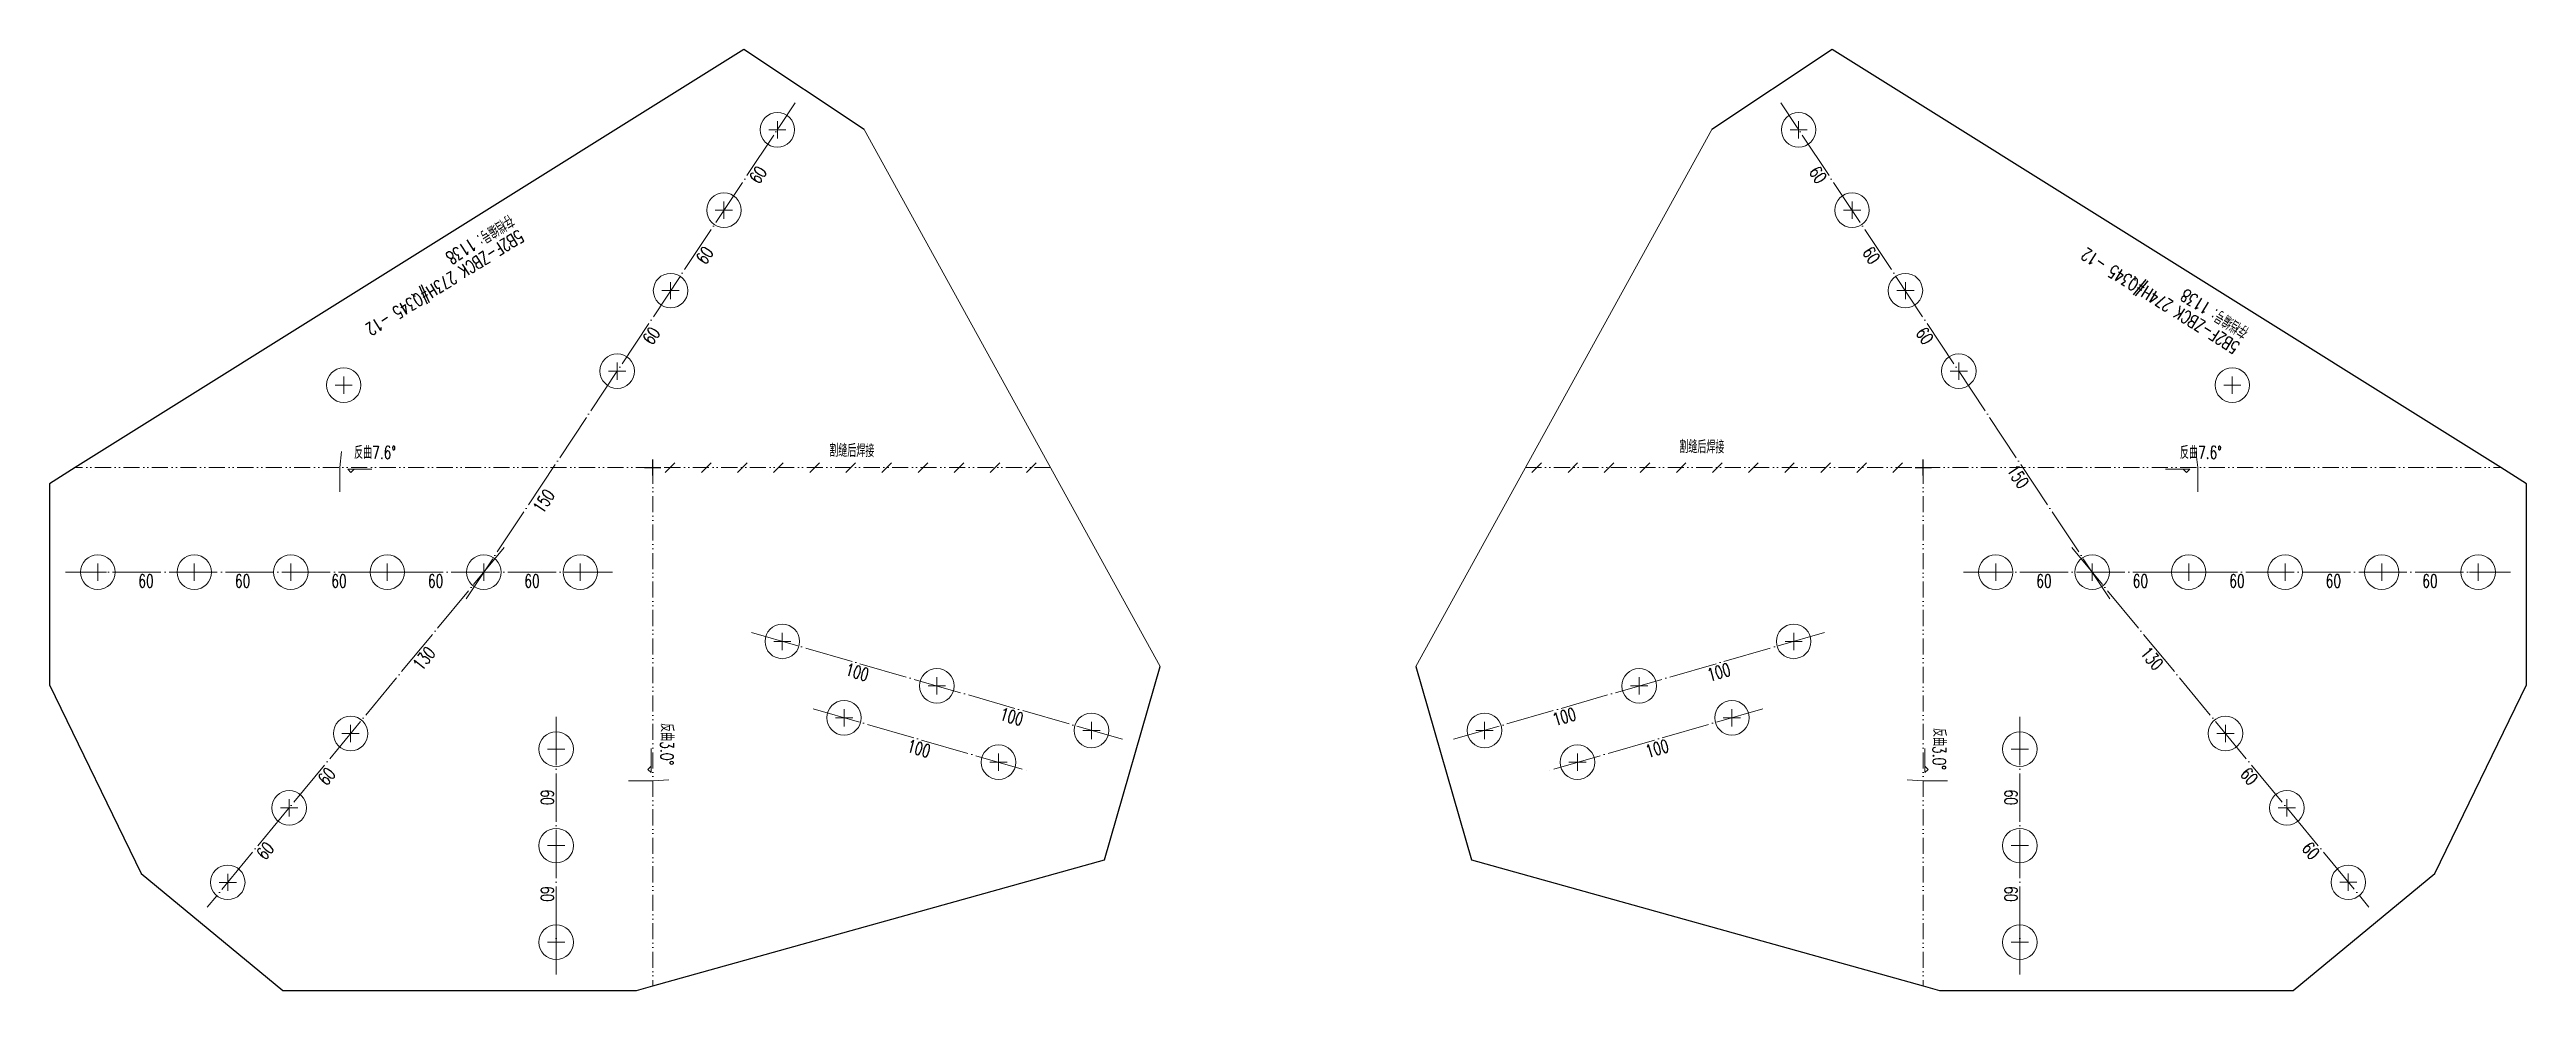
# Model space of a CAD drawing. Header units: millimetres. Extents: x -164 to 144402, y -33030 to 11430.
# Drawn here: x 36730 to 38270, y -15340 to -14755 of the extents above; entities that cross this region are included whole.
import ezdxf
from ezdxf.enums import TextEntityAlignment as Align

# ---------------------------------------------------------------- set-up
doc = ezdxf.new("R2010")
doc.units = ezdxf.units.MM
doc.header["$LTSCALE"] = 20
doc.linetypes.add('DASHDOT2X', pattern=[1.75, 1.5, -0.125, 0, -0.125])
doc.linetypes.add('DIVIDE', pattern=[0.875, 0.5, -0.125, 0, -0.125, 0, -0.125])
for name, color, linetype, lineweight in [('1', 7, 'Continuous', 25), ('11', 3, 'Continuous', 13), ('12', 7, 'Continuous', 13), ('5', 1, 'Continuous', 13), ('7', 2, 'DASHDOT2X', 13), ('8', 3, 'DIVIDE', 13)]:
    doc.layers.add(name, color=color, linetype=linetype, lineweight=lineweight)
doc.styles.get("Standard").update_dxf_attribs({"font": 'simplex', "width": 0.7, "bigfont": 'gbhzfs.shx'})

msp = doc.modelspace()

# ---------------------------------------------------------------- texts
at = {"layer": '11', "width": 0.7}
for s, rotation, p in [('60', 56.425008, (37167.164, -14830.421)), ('60', 303.574992, (37832.836, -14830.421)), ('60', 56.425008, (37133.984, -14880.411)), ('60', 303.574992, (37866.016, -14880.411)), ('60', 56.425008, (37100.804, -14930.402)), ('60', 303.574992, (37899.196, -14930.402)), ('150', 303.574992, (37957.268, -15017.892)), ('150', 56.425008, (37033.955, -15033.192)), ('130', 50.457134, (36959.759, -15130.655)), ('100', 343.937919, (37233.238, -15137.865)), ('100', 16.062081, (37766.762, -15137.865)), ('130', 309.559668, (38040.256, -15130.643)), ('100', 343.937919, (37329.334, -15165.532)), ('100', 16.062081, (37670.666, -15165.532)), ('100', 343.937919, (37271.602, -15185.332)), ('100', 16.062081, (37728.398, -15185.332)), ('60', 50.457134, (36899.255, -15203.926)), ('60', 309.559668, (38100.775, -15203.902)), ('60', 270, (37043.5, -15219.557)), ('60', 270, (37953.5, -15219.557)), ('60', 50.457134, (36861.042, -15250.183)), ('60', 309.559668, (38138.987, -15250.16)), ('60', 270, (37043.5, -15279.557)), ('60', 270, (37953.5, -15279.557))]:
    msp.add_text(s, height=8, rotation=rotation, dxfattribs=at).set_placement(p, align=Align.TOP_CENTER)
for p in [(36790, -15081.057), (36850, -15081.057), (36910, -15081.057), (36970, -15081.057), (37030, -15081.057), (37970, -15081.057), (38030, -15081.057), (38090, -15081.057), (38150, -15081.057), (38210, -15081.057)]:
    msp.add_text('60', height=8, dxfattribs=at).set_placement(p, align=Align.TOP_CENTER)
at = {"layer": '12', "width": 0.7}
for s, rotation, p in [('存档编号：1138 ', 212.014013, (37014.383, -14854.778)), ('5B2F-ZBCK 273H#Q345 -12 ', 212.014013, (37020.321, -14864.274)), ('5B2F-ZBCK 274H#Q345 -12 ', 147.985957, (38093.64, -14935.523)), ('存档编号：1138 ', 147.985957, (38099.577, -14926.026)), ('割缝后焊接', 359.39836, (37214.748, -15010.233)), ('割缝后焊接', 359.39836, (37743.24, -15007.911))]:
    msp.add_text(s, height=8, rotation=rotation, dxfattribs=at).set_placement(p, align=Align.BOTTOM_LEFT)
for p in [(36932.385, -15011.557), (38067.615, -15011.557)]:
    msp.add_text('反曲7.6°', height=8, dxfattribs=at).set_placement(p, align=Align.BOTTOM_CENTER)
for p in [(37107.499, -15186.473), (37898.618, -15189.479)]:
    msp.add_text('反曲3.0°', height=8, rotation=270, dxfattribs=at).set_placement(p, align=Align.BOTTOM_CENTER)

# ---------------------------------------------------------------- blocks, each defined once
blk = doc.blocks.new('M20')
for p, q in [((-0.5, 0), (0.5, 0)), ((0, -0.5), (0, 0.5))]:
    blk.add_line(p, q)
blk.add_circle((0, 0), 1)

# ---------------------------------------------------------------- linework, layer by layer
at = {"layer": '1'}
for p, q in [((37161.602, -14754.715), (36745.995, -15014.557)), ((37236.587, -14804.485), (37161.602, -14754.715)), ((37838.399, -14754.715), (37763.412, -14804.486)), ((38254.005, -15014.557), (37838.399, -14754.715)), ((36745.995, -15014.557), (36730, -15024.557)), ((37100, -15014.557), (37110, -15014.557)), ((37105, -15019.557), (37105, -15009.557)), ((37890, -15014.557), (37900, -15014.557)), ((37895, -15019.557), (37895, -15009.557)), ((38270, -15024.557), (38254.005, -15014.557)), ((36730, -15024.557), (36730, -15149.557)), ((38270, -15149.557), (38270, -15024.557)), ((37385.875, -15258.297), (37420.46, -15138.177)), ((37579.54, -15138.177), (37614.125, -15258.297)), ((36730, -15149.557), (36786.979, -15266.825)), ((38213.049, -15266.802), (38270, -15149.557)), ((37105, -15336.763), (37385.875, -15258.297)), ((37614.125, -15258.297), (37895, -15336.763)), ((36786.979, -15266.825), (36875.022, -15339.557)), ((38124.978, -15339.557), (38213.049, -15266.802)), ((37095, -15339.557), (37105, -15336.763)), ((37895, -15336.763), (37905, -15339.557)), ((36875.022, -15339.557), (37095, -15339.557)), ((37905, -15339.557), (38124.978, -15339.557))]:
    msp.add_line(p, q, dxfattribs=at)
at = {"layer": '12'}
for p, q in [((37236.587, -14804.485), (37420.46, -15138.177)), ((37763.412, -14804.486), (37579.54, -15138.177)), ((36910.385, -15014.557), (36911.57, -15004.645)), ((36910.385, -15014.557), (36910.385, -15029.557)), ((37112.83, -15017.557), (37118.83, -15011.557)), ((37135.281, -15017.557), (37141.281, -15011.557)), ((37157.731, -15017.557), (37163.731, -15011.557)), ((37180.182, -15017.557), (37186.182, -15011.557)), ((37202.632, -15017.557), (37208.632, -15011.557)), ((37225.083, -15017.557), (37231.083, -15011.557)), ((37247.534, -15017.557), (37253.534, -15011.557)), ((37269.984, -15017.557), (37275.984, -15011.557)), ((37292.435, -15017.557), (37298.435, -15011.557)), ((37314.886, -15017.557), (37320.886, -15011.557)), ((37337.336, -15017.557), (37343.336, -15011.557)), ((37651.645, -15017.557), (37657.645, -15011.557)), ((37674.096, -15017.557), (37680.096, -15011.557)), ((37696.547, -15017.557), (37702.547, -15011.557)), ((37718.997, -15017.557), (37724.997, -15011.557)), ((37741.448, -15017.557), (37747.448, -15011.557)), ((37763.898, -15017.557), (37769.898, -15011.557)), ((37786.349, -15017.557), (37792.349, -15011.557)), ((37808.8, -15017.557), (37814.8, -15011.557)), ((37831.25, -15017.557), (37837.25, -15011.557)), ((37853.701, -15017.557), (37859.701, -15011.557)), ((37876.152, -15017.557), (37882.152, -15011.557)), ((38065.615, -15014.557), (38064.43, -15004.645)), ((38065.615, -15014.557), (38065.615, -15029.557)), ((36930.385, -15015.557), (36915.385, -15015.557)), ((36915.385, -15015.557), (36917.385, -15017.557)), ((36917.385, -15017.557), (36919.385, -15015.557)), ((38045.615, -15015.557), (38060.615, -15015.557)), ((38058.615, -15017.557), (38056.615, -15015.557)), ((38060.615, -15015.557), (38058.615, -15017.557)), ((37104, -15189.172), (37104, -15204.172)), ((37896, -15189.172), (37896, -15204.172)), ((37105, -15209.172), (37090, -15209.172)), ((37102, -15202.172), (37104, -15200.172)), ((37104, -15204.172), (37102, -15202.172)), ((37105, -15209.172), (37114.986, -15208.702)), ((37895, -15209.172), (37885.014, -15208.702)), ((37895, -15209.172), (37910, -15209.172)), ((37898, -15202.172), (37896, -15200.172)), ((37896, -15204.172), (37898, -15202.172))]:
    msp.add_line(p, q, dxfattribs=at)
at = {"layer": '7'}
for p, q in [((36988.94, -15096.22), (37193.565, -14787.932)), ((38011.06, -15096.22), (37806.435, -14787.932)), ((37012.735, -15064.136), (36828.043, -15287.777)), ((37987.262, -15064.138), (38171.987, -15287.752)), ((37080, -15079.557), (36740, -15079.557)), ((37920, -15079.557), (38260, -15079.557)), ((37166.385, -15117.056), (37397.016, -15183.458)), ((37833.615, -15117.056), (37602.984, -15183.458)), ((37204.75, -15164.523), (37339.285, -15203.258)), ((37795.25, -15164.523), (37660.715, -15203.258)), ((37045, -15169.557), (37045, -15329.557)), ((37955, -15169.557), (37955, -15329.557))]:
    msp.add_line(p, q, dxfattribs=at)
at = {"layer": '8'}
for p, q in [((37352.342, -15014.557), (36745.995, -15014.557)), ((37105, -15014.557), (37105, -15336.763)), ((37647.658, -15014.557), (38254.005, -15014.557)), ((37895, -15014.557), (37895, -15336.763))]:
    msp.add_line(p, q, dxfattribs=at)

# ---------------------------------------------------------------- block references
at = {"layer": '5', "xscale": 10.75, "yscale": 10.75, "zscale": 10.75}
for p in [(37182.504, -14804.596), (37817.496, -14804.596), (37149.324, -14854.587), (37850.676, -14854.587), (37116.144, -14904.577), (37883.856, -14904.577), (36912.879, -14963.269), (37082.964, -14954.568), (37917.036, -14954.568), (38087.119, -14963.267), (36760, -15079.557), (36820, -15079.557), (36880, -15079.557), (36940, -15079.557), (37000, -15079.557), (37060, -15079.557), (37940, -15079.557), (38000, -15079.557), (38060, -15079.557), (38120, -15079.557), (38180, -15079.557), (38240, -15079.557), (37185.605, -15122.589), (37814.395, -15122.589), (37281.701, -15150.257), (37718.299, -15150.257), (37223.969, -15170.057), (37377.797, -15177.925), (37622.203, -15177.925), (37776.031, -15170.057), (36917.205, -15179.843), (37045, -15189.557), (37955, -15189.557), (38082.825, -15179.818), (37320.065, -15197.725), (37679.935, -15197.725), (36878.992, -15226.099), (38121.037, -15226.076), (37045, -15249.557), (37955, -15249.557), (36840.778, -15272.356), (38159.25, -15272.333), (37045, -15309.557), (37955, -15309.557)]:
    msp.add_blockref('M20', p, dxfattribs=at)

msp.set_redraw_order([(e.dxf.handle, doc.entitydb.next_handle()) for e in msp.query("TEXT MTEXT ATTDEF DIMENSION ARC_DIMENSION")])  # texts and dimensions are drawn at this point

doc.saveas('drawing.dxf')
